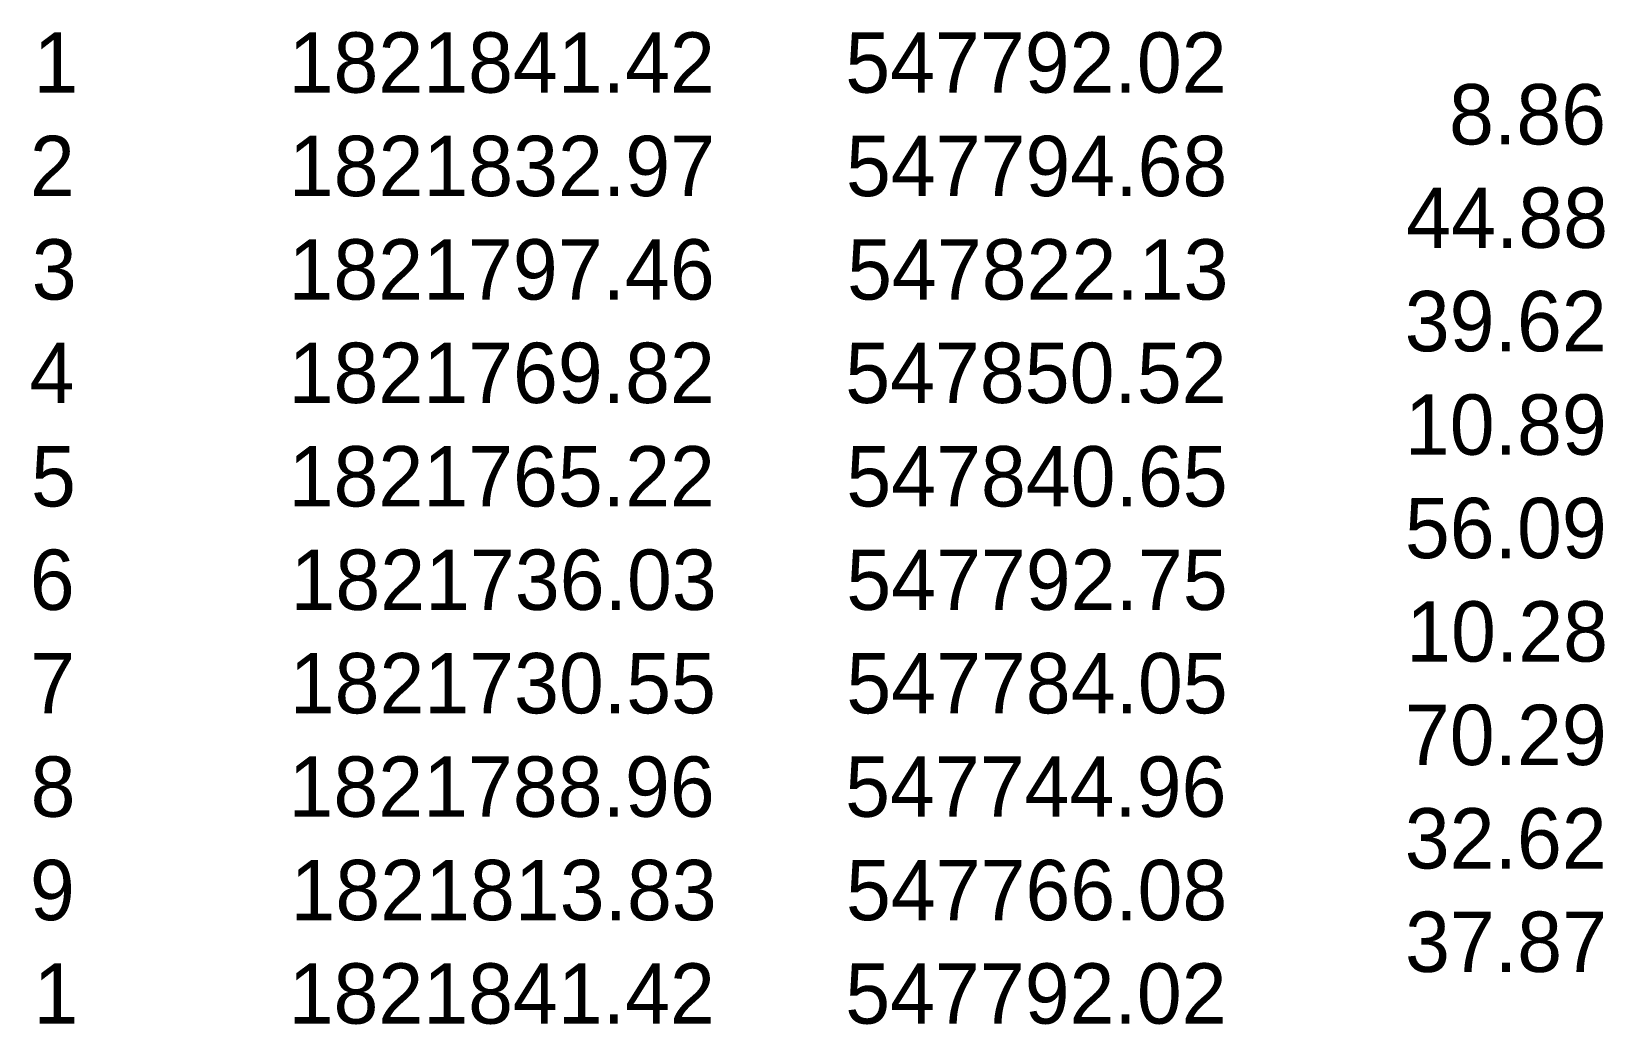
# Model space of a CAD drawing. Extents: x 547587 to 548700, y 1821643 to 1821949.
# Drawn here: x 547586.6 to 547677.9, y 1821717 to 1821774.6 of the extents above; entities that cross this region are included whole.
import ezdxf

# ---------------------------------------------------------------- set-up
doc = ezdxf.new("R2010")
doc.units = 0
doc.layers.add('Level 53', color=7, linetype='Continuous')

msp = doc.modelspace()

# ---------------------------------------------------------------- texts
at = {"layer": 'Level 53'}
for s, p in [('1', (547586.721, 1821771.087)), ('1821841.42', (547601.522, 1821771.087)), ('547792.02', (547633.815, 1821771.087)), ('8.86', (547668.846, 1821768.087)), ('2', (547586.511, 1821765.087)), ('1821832.97', (547601.531, 1821765.087)), ('547794.68', (547633.856, 1821765.087)), ('44.88', (547666.358, 1821762.087)), ('3', (547586.619, 1821759.087)), ('1821797.46', (547601.514, 1821759.087)), ('547822.13', (547633.923, 1821759.087)), ('39.62', (547666.277, 1821756.087)), ('4', (547586.493, 1821753.087)), ('1821769.82', (547601.522, 1821753.087)), ('547850.52', (547633.815, 1821753.087)), ('10.89', (547666.283, 1821750.087)), ('5', (547586.574, 1821747.087)), ('1821765.22', (547601.522, 1821747.087)), ('547840.65', (547633.878, 1821747.087)), ('56.09', (547666.283, 1821744.087)), ('6', (547586.503, 1821741.087)), ('1821736.03', (547601.63, 1821741.087)), ('547792.75', (547633.878, 1821741.087)), ('10.28', (547666.358, 1821738.087)), ('7', (547586.52, 1821735.087)), ('1821730.55', (547601.585, 1821735.087)), ('547784.05', (547633.878, 1821735.087)), ('70.29', (547666.283, 1821732.087)), ('8', (547586.552, 1821729.087)), ('1821788.96', (547601.514, 1821729.087)), ('547744.96', (547633.807, 1821729.087)), ('32.62', (547666.277, 1821726.087)), ('9', (547586.514, 1821723.087)), ('1821813.83', (547601.63, 1821723.087)), ('547766.08', (547633.856, 1821723.087)), ('37.87', (547666.294, 1821720.087)), ('1', (547586.721, 1821717.087)), ('1821841.42', (547601.522, 1821717.087)), ('547792.02', (547633.815, 1821717.087))]:
    msp.add_text(s, height=3.5, dxfattribs=at).set_placement(p)

doc.saveas('drawing.dxf')
